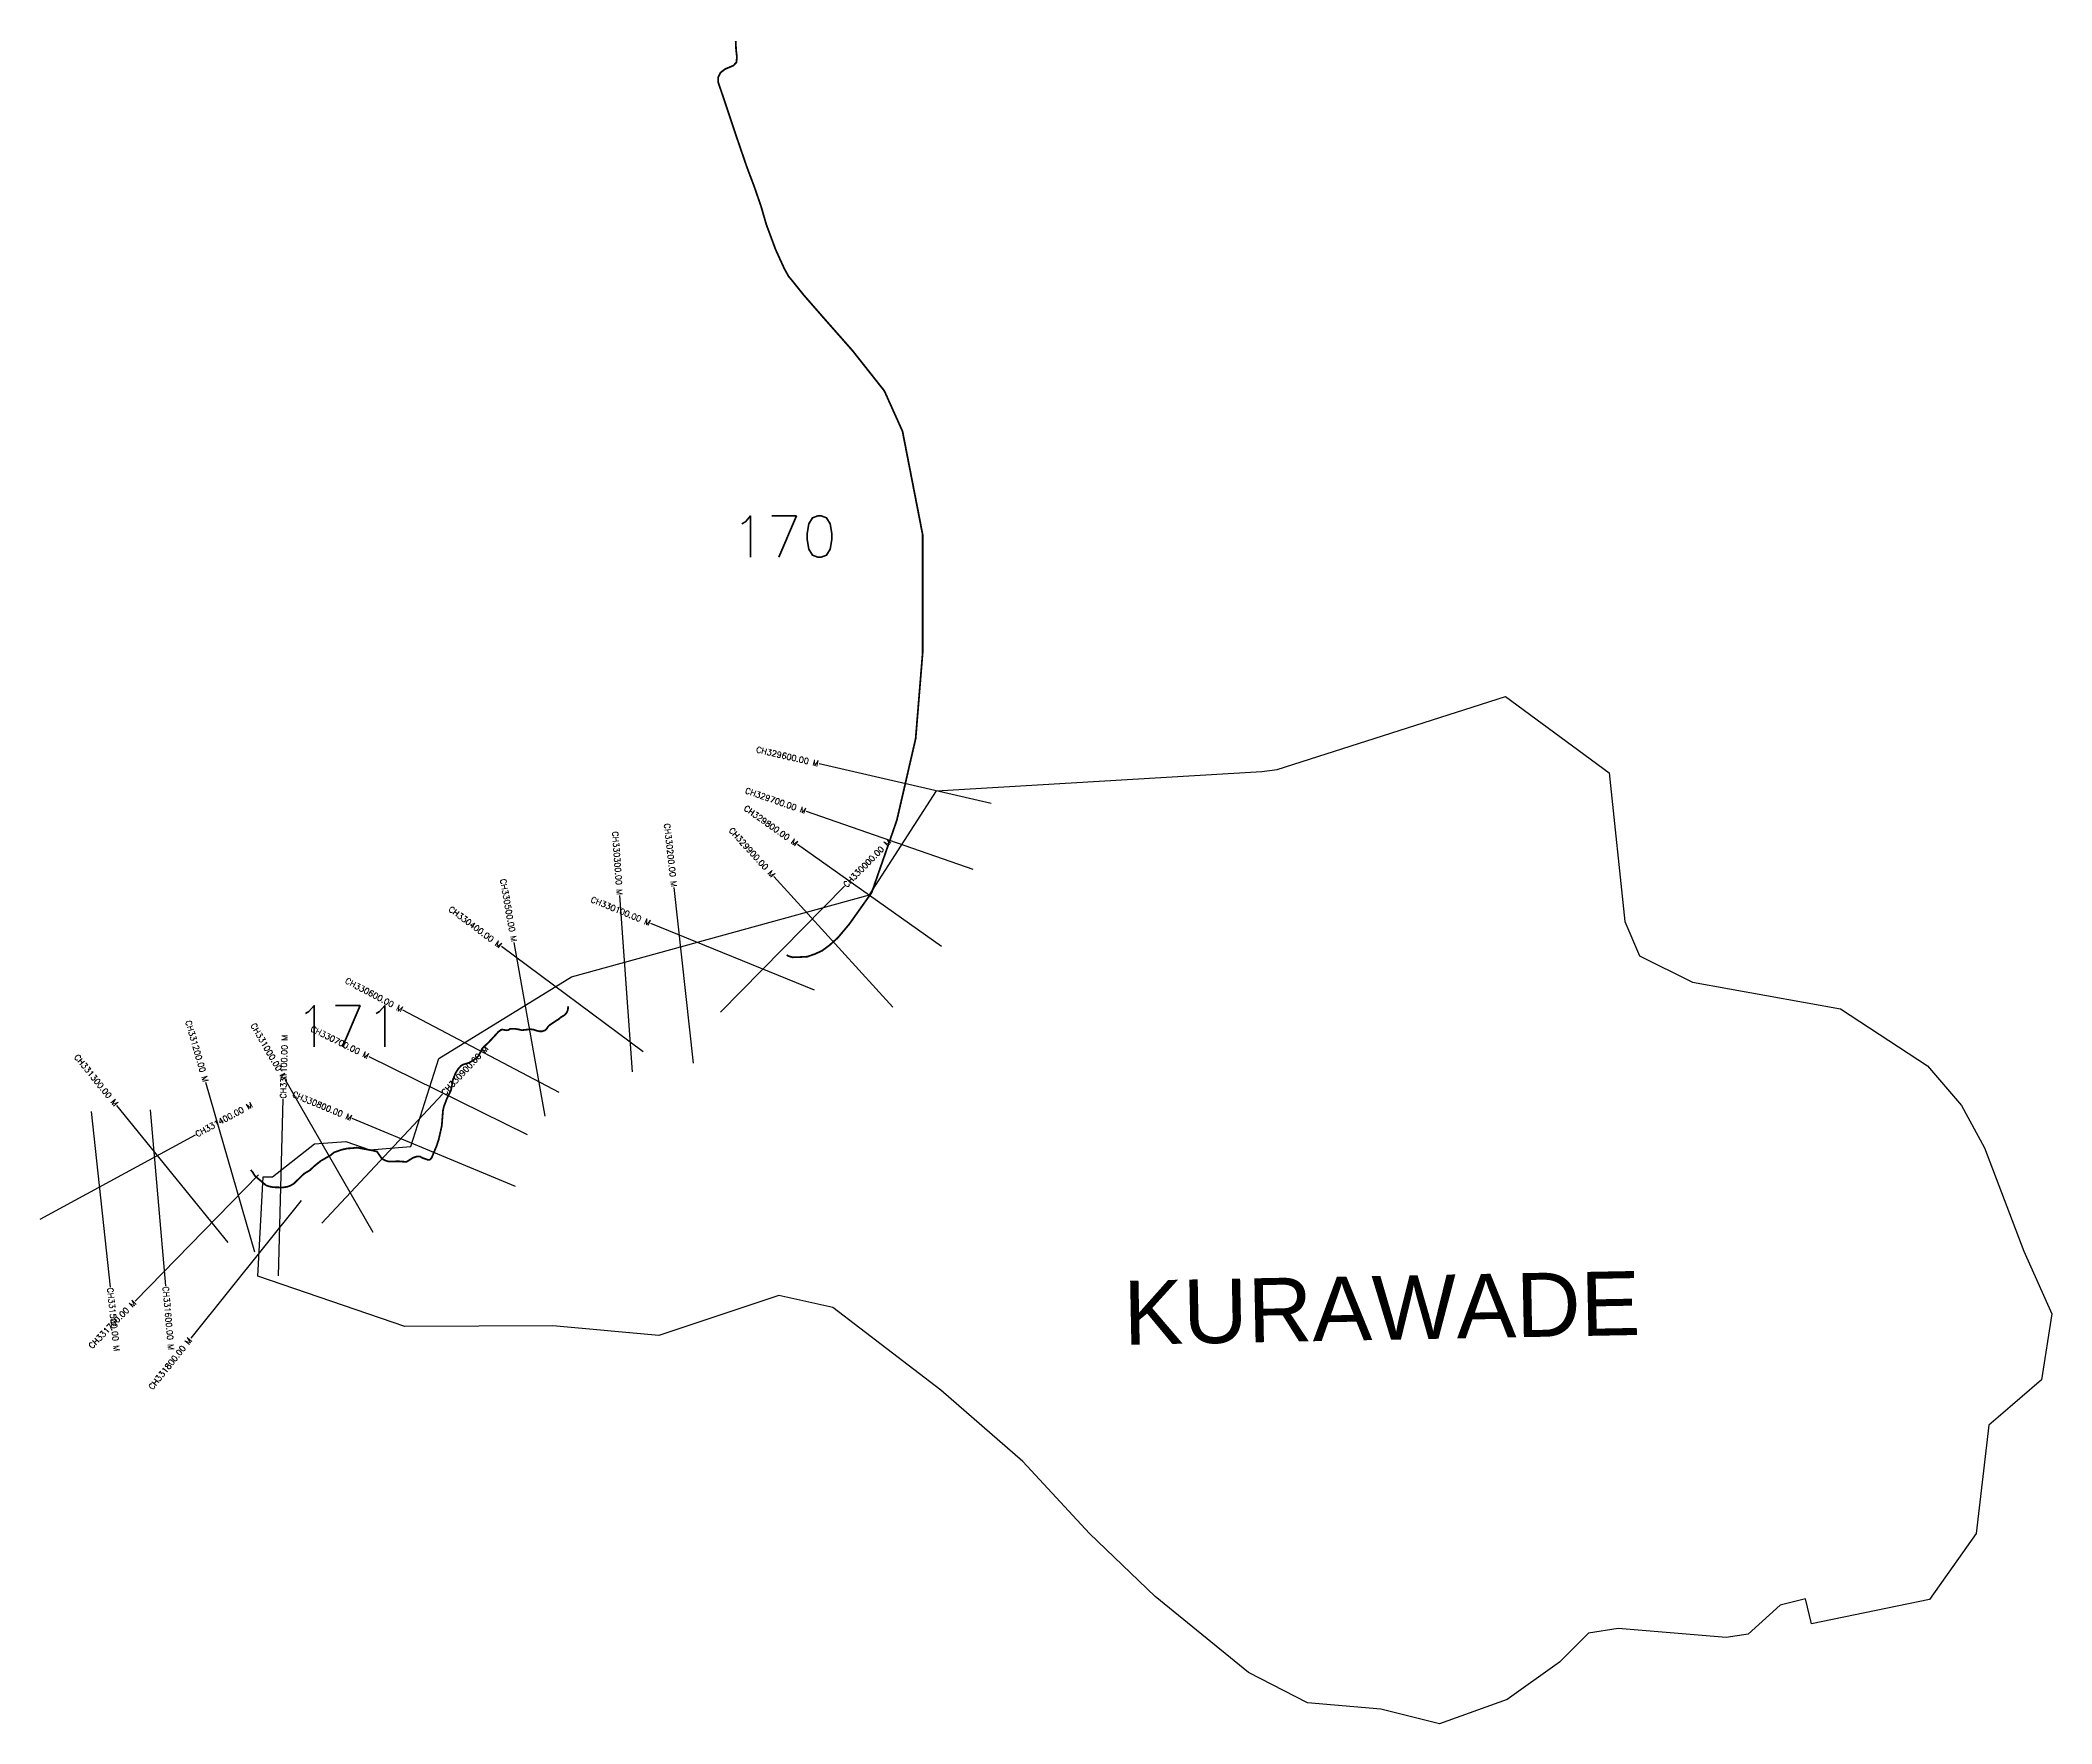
# Model space of a CAD drawing. Header units: metres. Extents: x 288446 to 291862, y 1992733 to 1995593.
import ezdxf
from ezdxf.enums import TextEntityAlignment as Align

# ---------------------------------------------------------------- set-up
doc = ezdxf.new("R2010")
doc.units = ezdxf.units.M
doc.header["$MEASUREMENT"] = 0
for name, color, linetype in [('CS', 134, 'Continuous'), ('CSMark', 6, 'Continuous'), ('NATURALLY PROTECTED', 3, 'Continuous'), ('village', 3, 'Continuous'), ('VILLAGE NAME', 250, 'Continuous')]:
    doc.layers.add(name, color=color, linetype=linetype)
doc.styles.get("Standard").update_dxf_attribs({"font": 'simplex.shx'})

msp = doc.modelspace()

# ---------------------------------------------------------------- linework, layer by layer
at = {"color": 6, "flags": 128}
msp.add_lwpolyline([(290934.4, 1994478.4), (291110.5, 1994348.4)], dxfattribs=at)
at = {"layer": 'CS'}
for p, q in [((290061.3, 1994296.4), (289769, 1994363.9)), ((290030.6, 1994184.4), (289747.2, 1994283.1)), ((289976.9, 1994053.4), (289732.1, 1994226.8)), ((289601.2, 1993942.1), (289811.7, 1994155.8)), ((289893.9, 1993950.6), (289692.1, 1994172.5)), ((289452, 1993840.8), (289430.4, 1994140)), ((289555.8, 1993855.6), (289522.6, 1994153.8)), ((289760.9, 1993979.2), (289483.2, 1994092.7)), ((289469.9, 1993874.6), (289229.2, 1994053.5)), ((289303.5, 1993765.2), (289251.1, 1994060.6)), ((289327.3, 1993805.7), (289061.8, 1993945.5)), ((289273.5, 1993733.4), (289004.5, 1993866.3)), ((288810.5, 1993534.4), (288727.6, 1993822.8)), ((289011.7, 1993567.6), (288861.9, 1993827.5)), ((288765.4, 1993551), (288576, 1993783.7)), ((288850.9, 1993494.3), (288858.5, 1993794.2)), ((288924.3, 1993583.8), (289129.4, 1993802.7)), ((288532.6, 1993773.4), (288564.6, 1993475.1)), ((288632.9, 1993775.9), (288659, 1993477.1)), ((289253.1, 1993645.9), (288976.1, 1993761.3)), ((288446.1, 1993590.1), (288709.7, 1993733.4)), ((288816.9, 1993665.7), (288607.2, 1993451.1)), ((288889.4, 1993622), (288701.6, 1993388))]:
    msp.add_line(p, q, dxfattribs=at)
at = {"layer": 'NATURALLY PROTECTED', "const_width": 3, "flags": 128}
for points in [[(289627.2, 1995591.6), (289627.8, 1995577.8), (289629.2, 1995565.1), (289628.5, 1995555.5), (289623.3, 1995550), (289609.1, 1995544), (289601.5, 1995538.1), (289597.5, 1995530), (289597.6, 1995521.3), (289604.7, 1995500.4), (289627.1, 1995433.3), (289646.4, 1995377), (289658.3, 1995345.5), (289670.3, 1995310.8), (289679.1, 1995280.3), (289695.2, 1995236.9), (289709.8, 1995205), (289716.8, 1995192.3), (289724.5, 1995183), (289742.8, 1995160.1), (289778.8, 1995118.9), (289825.8, 1995065.5), (289879.7, 1994997.3), (289910.5, 1994928.7), (289944.8, 1994752.6), (289944.8, 1994553.8), (289932.8, 1994406.6), (289900.8, 1994267.8), (289858.1, 1994145.1), (289820.2, 1994091.7), (289800.9, 1994068.7), (289786.5, 1994055.7), (289773.8, 1994046.3), (289761.5, 1994040.7), (289748.8, 1994036.3), (289734.3, 1994035.5), (289723.9, 1994035.2), (289716.5, 1994037.3), (289713.8, 1994039.2)], [(289343.1, 1993952), (289342.6, 1993950.6), (289342.2, 1993946.3), (289340.9, 1993942.7), (289339.6, 1993940.5), (289336.7, 1993937.1), (289333.3, 1993935.1), (289330.4, 1993933.4), (289326.8, 1993930.3), (289322.8, 1993927.8), (289318.5, 1993924.9), (289315.3, 1993922.7), (289311.8, 1993920.5), (289308.6, 1993917.6), (289306, 1993913.5), (289303.3, 1993911.1), (289297.9, 1993909.4), (289294.3, 1993909.5), (289290.4, 1993910.2), (289286.8, 1993911.4), (289282.9, 1993912.7), (289280.8, 1993912.7), (289278.7, 1993913.2), (289276.1, 1993912.7), (289264.1, 1993911.4), (289258, 1993912.8), (289251.7, 1993913.8), (289247.6, 1993913.7), (289244.4, 1993913.8), (289240.6, 1993911.4), (289237.7, 1993911.2), (289234, 1993911.9), (289230.7, 1993912.5), (289228.6, 1993911.9), (289223.9, 1993908.4), (289217.8, 1993901.6), (289207.4, 1993890.5), (289197.5, 1993881.1), (289195.5, 1993877.4), (289192.9, 1993872.6), (289190.3, 1993867.6), (289186.3, 1993864), (289183.1, 1993861.2), (289179.4, 1993859.2), (289174.4, 1993856), (289169.6, 1993854.6), (289164.5, 1993853.1), (289160.8, 1993851), (289158.3, 1993848.2), (289155.4, 1993845), (289151.4, 1993838.2), (289147.3, 1993828.2), (289144.8, 1993815.3), (289143.6, 1993809.2), (289137.2, 1993796.4), (289135, 1993790.6), (289131.7, 1993782), (289130.1, 1993775.1), (289129.5, 1993767.7), (289128.7, 1993757.4), (289128, 1993748.7), (289125, 1993735.2), (289122.8, 1993725.7), (289119.6, 1993715.6), (289113.4, 1993700.7), (289110.9, 1993694.7), (289108.3, 1993691.7), (289106.1, 1993691.1), (289103.7, 1993691.4), (289099.9, 1993692.8), (289095.1, 1993694.5), (289090.6, 1993697), (289086, 1993697), (289078.9, 1993694.5), (289072.4, 1993690.4), (289068.1, 1993687.7), (289061.4, 1993688.1), (289054.4, 1993688.7), (289046.4, 1993688.4), (289037.8, 1993688.2), (289032.5, 1993689.9), (289028.2, 1993692), (289025, 1993695), (289022.4, 1993698.8), (289020.2, 1993702), (289018.1, 1993705.2), (289010.6, 1993707), (289000.3, 1993708.9), (288990.4, 1993710.7), (288983.7, 1993711.9), (288976.4, 1993711), (288967.8, 1993710.5), (288957.5, 1993708.2), (288945.2, 1993703.8), (288939, 1993698.8), (288922.8, 1993689.5), (288911.7, 1993680.6), (288903.5, 1993673), (288894.5, 1993667.9), (288887, 1993660.6), (288881.1, 1993654.9), (288876.8, 1993650.7), (288871.1, 1993647.4), (288866, 1993645.5), (288859.8, 1993644.4), (288855.5, 1993644.2), (288850.3, 1993644.4), (288846, 1993644.5), (288841.7, 1993644.6), (288834.1, 1993646.2), (288829.4, 1993648), (288824.4, 1993652.3), (288815.7, 1993659.6), (288810.7, 1993663.9), (288806.6, 1993670.5), (288803.7, 1993674.1)]]:
    msp.add_lwpolyline(points, dxfattribs=at)
at = {"layer": 'village', "color": 6}
for points in [[(288824.8, 1993662.3, 0), (288840.6, 1993662.1, 0), (288911.9, 1993718.1, 0), (288964.9, 1993722.1, 0), (289005.9, 1993708, 0), (289075.6, 1993713.6, 0), (289123, 1993863.3, 0), (289348.2, 1994001.9, 0), (289854.3, 1994141.5, 0), (289968.3, 1994317.8, 0), (289968.3, 1994317.8, 0), (290520.8, 1994350.7, 0), (290546.9, 1994354.2, 0), (290934.4, 1994478.4, 0)], [(291110.5, 1994348.4, 0), (291136.9, 1994096, 0), (291162.2, 1994037.6, 0), (291252.1, 1993992.9, 0), (291503.3, 1993947.5, 0), (291651.1, 1993850.8, 0), (291708.7, 1993783.6, 0), (291747.9, 1993711.7, 0), (291814.6, 1993535.8, 0), (291862.2, 1993429.8, 0), (291844.8, 1993317.5, 0), (291771.1, 1993253.8, 0), (291755.3, 1993240.2, 0), (291734, 1993056.5, 0), (291654.6, 1992944.2, 0), (291454.3, 1992903, 0), (291443.9, 1992945.2, 0), (291401.1, 1992934.5, 0), (291346.6, 1992885.2, 0), (291309, 1992879.9, 0), (291125.7, 1992894.8, 0), (291075.5, 1992887.1, 0), (291026, 1992838.1, 0), (290937.4, 1992774.4, 0), (290822.5, 1992733.2, 0), (290723, 1992758, 0), (290598.2, 1992769, 0), (290498.3, 1992820.3, 0), (290339.5, 1992949.4, 0), (290228.2, 1993056.2, 0), (290114.6, 1993178.6, 0), (289975.4, 1993299.7, 0), (289792.4, 1993440.1, 0), (289700.2, 1993460.6, 0), (289496.4, 1993392.9, 0), (289316.4, 1993409.4, 0), (289065.5, 1993408.3, 0), (288815.8, 1993493.3, 0), (288824.8, 1993662.3, 0)]]:
    msp.add_polyline3d(points, dxfattribs=at)

# ---------------------------------------------------------------- texts
at = {"char_height": 70, "attachment_point": 1}
for s, insert in [('170', (289619.6, 1994785.1)), ('171', (288878.4, 1993953.1))]:
    msp.add_mtext_dynamic_manual_height_columns(s, width=95.172, gutter_width=1, heights=[0], dxfattribs=dict(at, insert=insert))
at = {"layer": 'CSMark'}
for s, rotation, p in [('CH329600.00 M', 346.9957, (289768, 1994364.1)), ('CH329800.00 M', 324.674, (289731.3, 1994227.4)), ('CH329700.00 M', 340.8116, (289746.3, 1994283.4)), ('CH330200.00 M', 276.3366, (289522.5, 1994154.8)), ('CH330300.00 M', 274.1314, (289430.3, 1994141)), ('CH329900.00 M', 312.2884, (289691.4, 1994173.2)), ('CH330500.00 M', 280.0554, (289250.9, 1994061.6)), ('CH330400.00 M', 323.3714, (289228.4, 1994054.1)), ('CH330100.00 M', 337.7666, (289482.3, 1994093.1)), ('CH330600.00 M', 332.2282, (289061, 1993946)), ('CH331200.00 M', 286.0526, (288727.3, 1993823.7)), ('CH331000.00 M', 299.9542, (288861.4, 1993828.4)), ('CH330700.00 M', 333.7223, (289003.6, 1993866.7)), ('CH331300.00 M', 309.1577, (288575.4, 1993784.4)), ('CH330800.00 M', 337.3835, (288975.2, 1993761.7)), ('CH331700.00 M', 45.6601, (288606.5, 1993450.4)), ('CH331800.00 M', 51.2455, (288700.9, 1993387.3))]:
    msp.add_text(s, height=10, rotation=rotation, dxfattribs=at).set_placement(p, align=Align.MIDDLE_RIGHT)
for s, rotation, p in [('CH330000.00 M', 45.4343, (289812.4, 1994156.5)), ('CH331100.00 M', 88.5508, (288858.6, 1993795.2)), ('CH330900.00 M', 46.8639, (289130.1, 1993803.4)), ('CH331400.00 M', 28.531, (288710.6, 1993733.9)), ('CH331500.00 M', 276.1286, (288564.7, 1993474.1)), ('CH331600.00 M', 274.9865, (288659.1, 1993476.1))]:
    msp.add_text(s, height=10, rotation=rotation, dxfattribs=at).set_placement(p, align=Align.MIDDLE_LEFT)
at = {"layer": 'VILLAGE NAME', "insert": (290284.6, 1993485.6), "char_height": 108.748, "attachment_point": 1, "rotation": 1.1028}
msp.add_mtext_dynamic_manual_height_columns('{\\fArial|b0|i0|c0|p34;KURAWADE}', width=1571.314, gutter_width=543.7, heights=[0], dxfattribs=at)

doc.saveas('drawing.dxf')
